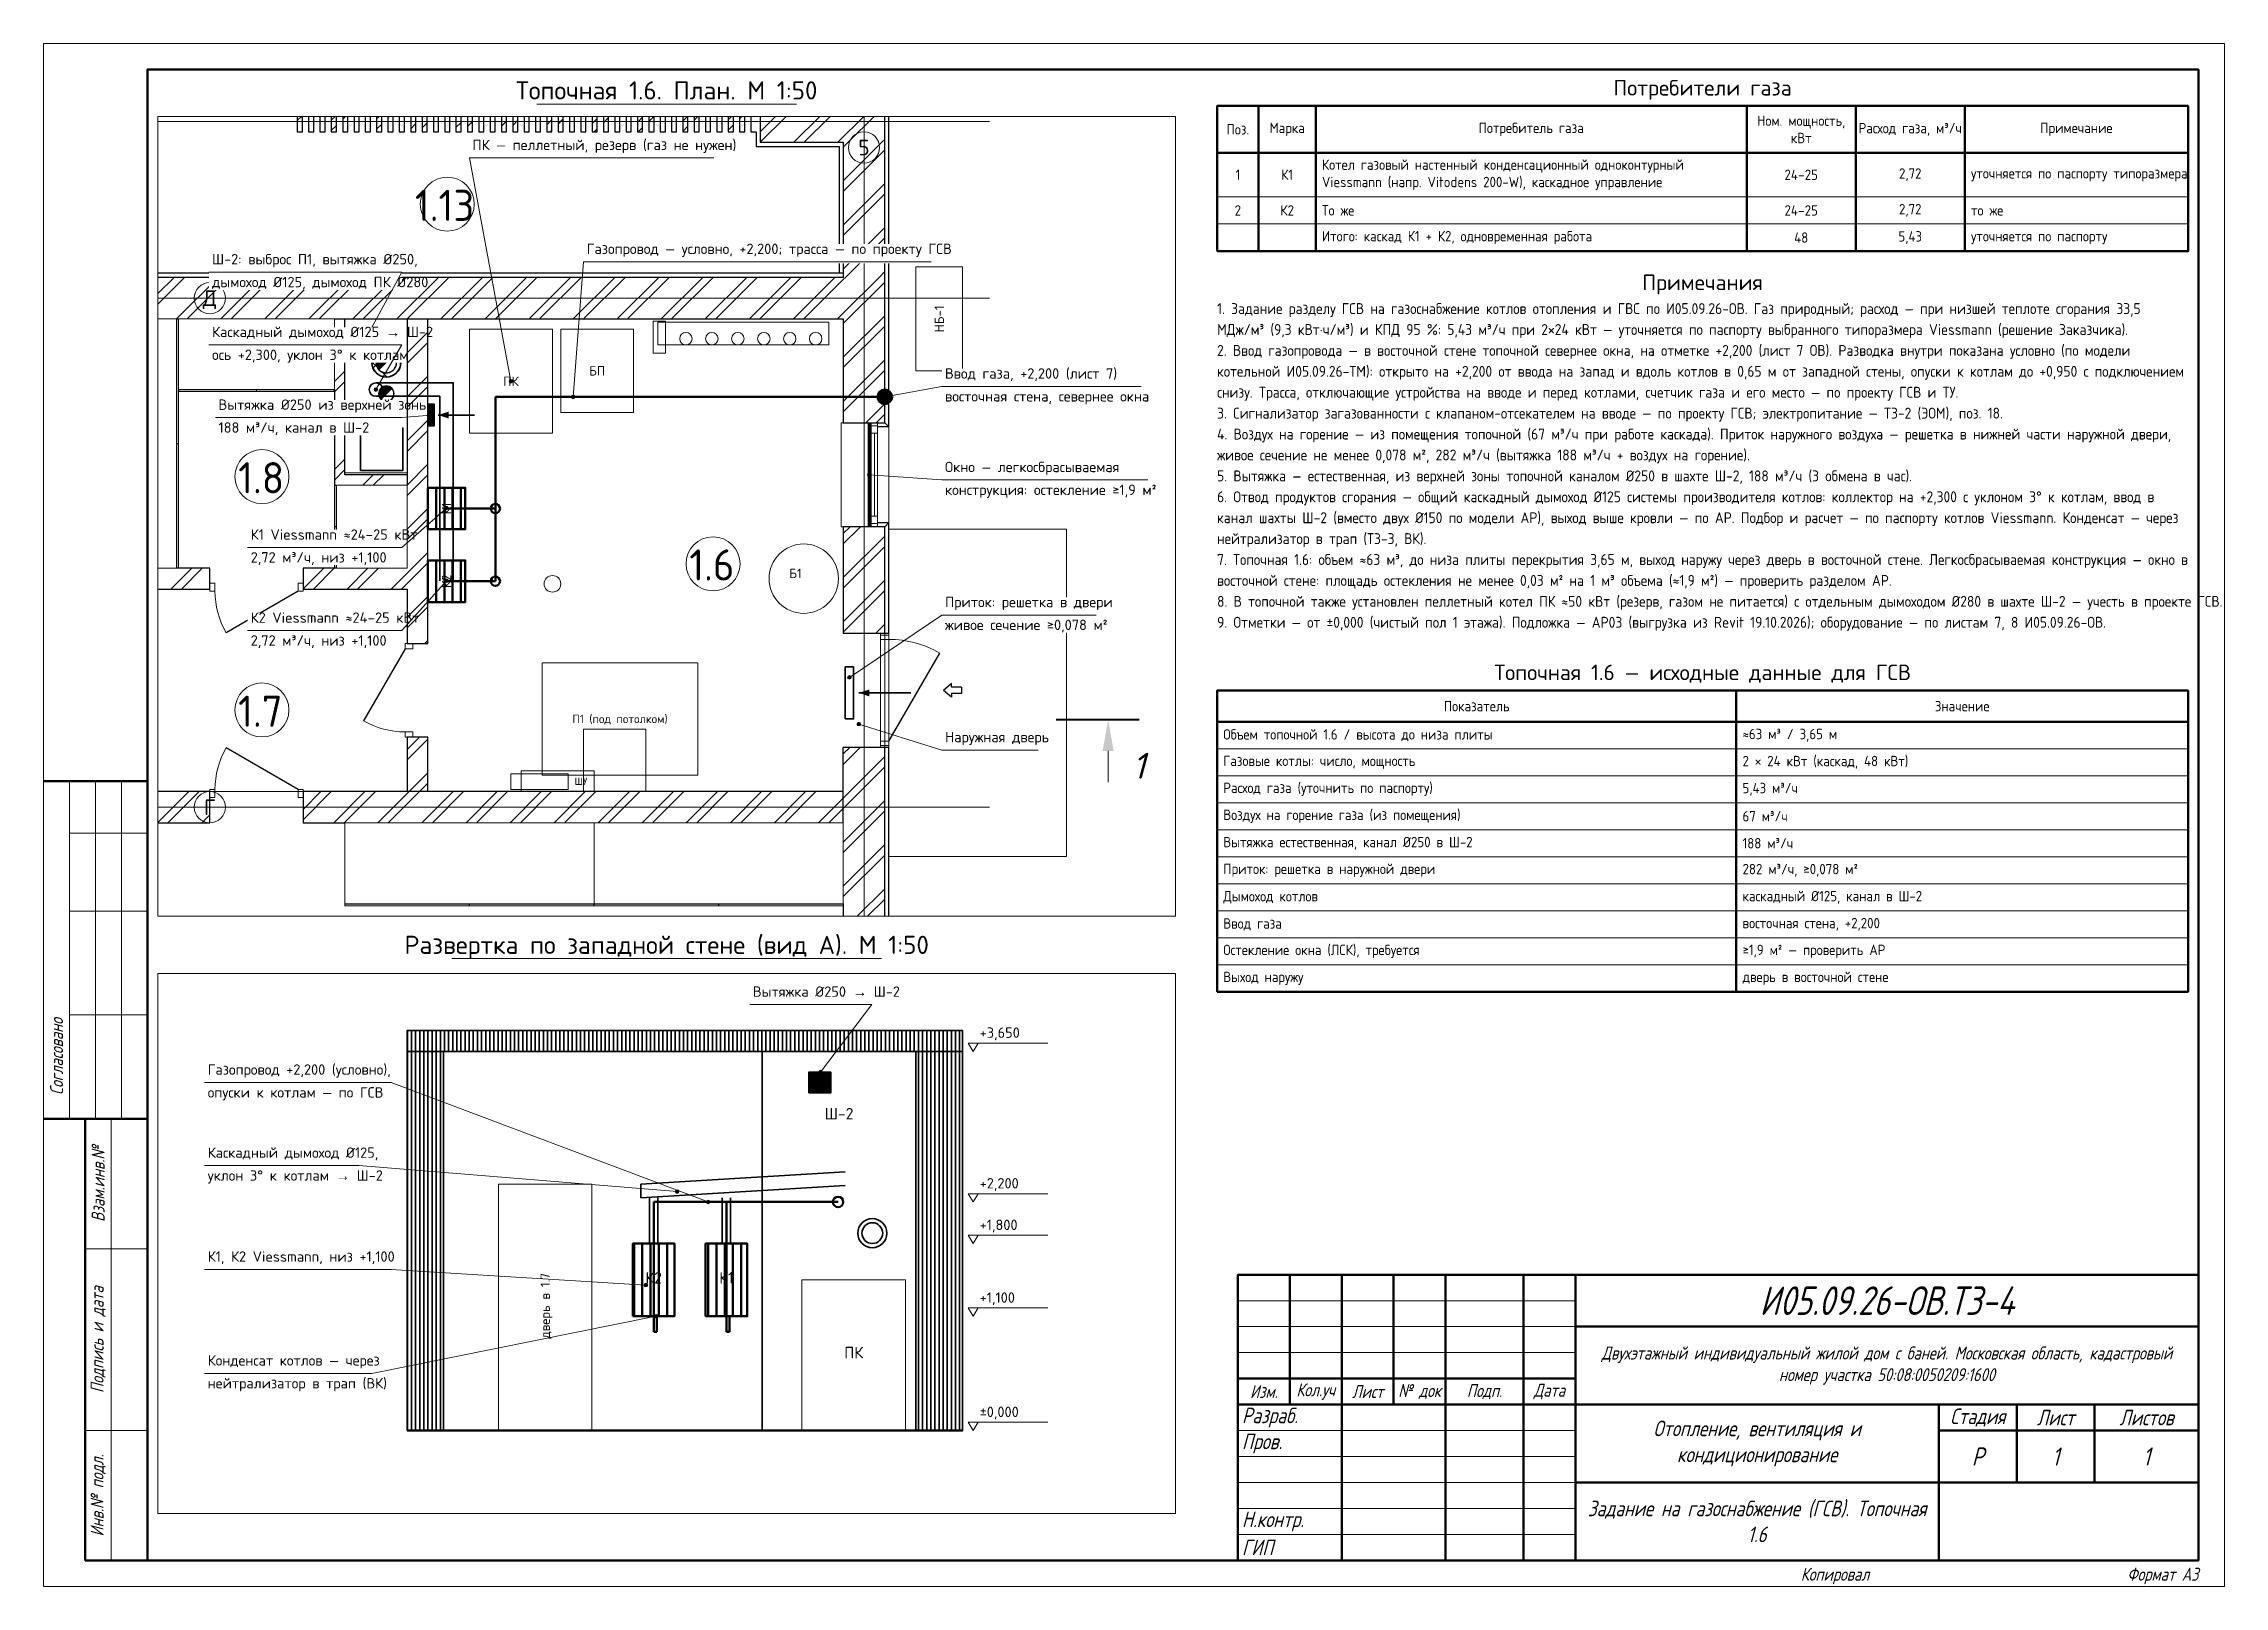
# Paper-space layout 'Лист 1' of a CAD drawing. Header units: millimetres. Extents: x 0 to 420, y 0 to 297.
# The model-space entities are those that its viewports show. They can reach past a viewport. Long polylines and large blocks are cut down to what shows.
import ezdxf
from ezdxf.enums import TextEntityAlignment as Align

# ---------------------------------------------------------------- set-up
doc = ezdxf.new("R2010")
doc.units = ezdxf.units.MM
for name, pattern in [('ОВ_ШП', [460, 300, -80, 0, -80]), ('ОВ_ШТРИХ', [330, 240, -90]), ('Осевая 12-2-2', [16, 12, -2, 0, -2]), ('Пунктир 2-1_5', [3.5, 2, -1.5])]:
    doc.linetypes.add(name, pattern=pattern)
for name, color, linetype, lineweight in [('A-AREA-IDEN', 8, 'Continuous', 13), ('A-COLS', 8, 'Continuous', 13), ('A-DETL-GENF', 9, 'Continuous', 13), ('A-DOOR', 8, 'Continuous', 13), ('A-FLOR', 9, 'Continuous', 13), ('A-GLAZ', 8, 'Continuous', 13), ('A-WALL', 8, 'Continuous', 13), ('A-WALL-PATT', 8, 'Continuous', 13), ('G-ANNO-SYMB', 8, 'Continuous', 13), ('I-FURN', 9, 'Continuous', 13), ('S-GRID', 8, 'Continuous', 13), ('АР_подложка', 8, 'Continuous', 13), ('ОВ_В', 32, 'Continuous', 35), ('ОВ_выноски', 7, 'Continuous', 18), ('ОВ_Г', 40, 'Continuous', 50), ('ОВ_дымоход', 8, 'Continuous', 35), ('ОВ_марки', 7, 'Continuous', 18), ('ОВ_Н', 3, 'Continuous', 35), ('ОВ_оборуд', 7, 'Continuous', 35), ('ОВ_размеры', 7, 'Continuous', 13), ('ОВ_шахты', 7, 'Continuous', 35), ('Рамка', 7, 'Continuous', 50), ('Таблицы', 7, 'Continuous', 18), ('Текст', 7, 'Continuous', 18), ('ТЗ_ГСВ', 40, 'Continuous', 50), ('ТЗ_контекст', 8, 'Continuous', 18), ('Тонкие', 8, 'Continuous', 13)]:
    doc.layers.add(name, color=color, linetype=linetype, lineweight=lineweight)
doc.layers.add('ОВ_видовые', color=8, linetype='Continuous', lineweight=13, plot=False)
doc.styles.add('GOST', font='isocpeur.ttf', dxfattribs={"width": 0.9})
doc.styles.add('GOST Common', font='GOST_Common.ttf', dxfattribs={"height": 300})
doc.styles.add('GOST_I', font='isocpeur.ttf', dxfattribs={"width": 0.8})
doc.styles.add('ISOCPEUR_I', font='isocpeui.ttf', dxfattribs={"height": 250})
pattern_1 = [(45, (0, 0), (-212.132, 212.132), []), (45, (0, 100), (-212.132, 212.132), [])]

psp = doc.layouts.new('Лист 1')

# ---------------------------------------------------------------- texts
at = {"layer": 'Текст', "style": 'GOST'}
for s, height, p in [('Потребители газа', 3, (319.5, 288.5)), ('Топочная 1.6. План. М 1:50', 3.5, (120, 288)), ('Примечания', 3, (319.5, 251.04)), ('Топочная 1.6 — исходные данные для ГСВ', 3, (319.5, 175.9575)), ('Развертка по западной стене (вид А). М 1:50', 3.5, (120, 123.5))]:
    psp.add_text(s, height=height, dxfattribs=at).set_placement(p, align=Align.MIDDLE_CENTER)
at = {"layer": 'Текст'}
for s, insert, char_height, width, attachment_point, style in [('Поз.', (230, 280.5), 2, 6, 5, 'GOST'), ('Марка', (239.5, 280.5), 2, 9, 5, 'GOST'), ('Потребитель газа', (286.5, 280.5), 2, 81, 5, 'GOST'), ('Ном. мощность, кВт', (338.5, 280.5), 2, 19, 5, 'GOST'), ('Расход газа, м³/ч', (359.5, 280.5), 2, 19, 5, 'GOST'), ('Примечание', (391.5, 280.5), 2, 41, 5, 'GOST'), ('Котел газовый настенный конденсационный одноконтурный Viessmann (напр. Vitodens 200-W), каскадное управление', (246.2, 271.76), 2, 80.6, 4, 'GOST'), ('1', (230, 271.76), 2, 6, 5, 'GOST'), ('К1', (239.5, 271.76), 2, 9, 5, 'GOST'), ('24–25', (338.5, 271.76), 2, 19, 5, 'GOST'), ('2,72', (359.5, 271.76), 2, 19, 5, 'GOST'), ('уточняется по паспорту типоразмера', (371.2, 271.76), 2, 40.6, 4, 'GOST'), ('2', (230, 264.9), 2, 6, 5, 'GOST'), ('К2', (239.5, 264.9), 2, 9, 5, 'GOST'), ('То же', (246.2, 264.9), 2, 80.6, 4, 'GOST'), ('24–25', (338.5, 264.9), 2, 19, 5, 'GOST'), ('2,72', (359.5, 264.9), 2, 19, 5, 'GOST'), ('то же', (371.2, 264.9), 2, 40.6, 4, 'GOST'), ('Итого: каскад К1 + К2, одновременная работа', (246.2, 259.66), 2, 80.6, 4, 'GOST'), ('48', (338.5, 259.66), 2, 19, 5, 'GOST'), ('5,43', (359.5, 259.66), 2, 19, 5, 'GOST'), ('уточняется по паспорту', (371.2, 259.66), 2, 40.6, 4, 'GOST'), ('Показатель', (276, 169.4575), 2, 98, 5, 'GOST'), ('Значение', (369.5, 169.4575), 2, 85, 5, 'GOST'), ('Объем топочной 1.6 / высота до низа плиты', (227.2, 163.8575), 2, 97.6, 4, 'GOST'), ('≈63 м³ / 3,65 м', (327.2, 163.8575), 2, 84.6, 4, 'GOST'), ('Газовые котлы: число, мощность', (227.2, 158.6575), 2, 97.6, 4, 'GOST'), ('2 × 24 кВт (каскад, 48 кВт)', (327.2, 158.6575), 2, 84.6, 4, 'GOST'), ('Расход газа (уточнить по паспорту)', (227.2, 153.4575), 2, 97.6, 4, 'GOST'), ('5,43 м³/ч', (327.2, 153.4575), 2, 84.6, 4, 'GOST'), ('Воздух на горение газа (из помещения)', (227.2, 148.2575), 2, 97.6, 4, 'GOST'), ('67 м³/ч', (327.2, 148.2575), 2, 84.6, 4, 'GOST'), ('Вытяжка естественная, канал Ø250 в Ш-2', (227.2, 143.0575), 2, 97.6, 4, 'GOST'), ('188 м³/ч', (327.2, 143.0575), 2, 84.6, 4, 'GOST'), ('Приток: решетка в наружной двери', (227.2, 137.8575), 2, 97.6, 4, 'GOST'), ('282 м³/ч, ≥0,078 м²', (327.2, 137.8575), 2, 84.6, 4, 'GOST'), ('Дымоход котлов', (227.2, 132.6575), 2, 97.6, 4, 'GOST'), ('каскадный Ø125, канал в Ш-2', (327.2, 132.6575), 2, 84.6, 4, 'GOST'), ('Ввод газа', (227.2, 127.4575), 2, 97.6, 4, 'GOST'), ('восточная стена, +2,200', (327.2, 127.4575), 2, 84.6, 4, 'GOST'), ('Остекление окна (ЛСК), требуется', (227.2, 122.2575), 2, 97.6, 4, 'GOST'), ('≥1,9 м² — проверить АР', (327.2, 122.2575), 2, 84.6, 4, 'GOST'), ('Выход наружу', (227.2, 117.0575), 2, 97.6, 4, 'GOST'), ('дверь в восточной стене', (327.2, 117.0575), 2, 84.6, 4, 'GOST'), ('{\\W0.8;\\Q15;Двухэтажный индивидуальный жилой дом с баней. Московская область, кадастровый номер участка 50:08:0050209:1600}', (355, 42.5), 2.5, 116, 5, 'GOST_I'), ('{\\W0.8;\\Q15;Отопление, вентиляция и кондиционирование}', (330, 27.5), 3, 66, 5, 'GOST_I'), ('{\\W0.8;\\Q15;Задание на газоснабжение (ГСВ). Топочная 1.6}', (330, 12.5), 3, 66, 5, 'GOST_I')]:
    psp.add_mtext(s, dxfattribs=dict(at, insert=insert, char_height=char_height, width=width, attachment_point=attachment_point, style=style))
at = {"layer": 'Текст', "insert": (226, 247.04), "char_height": 2.1, "width": 187, "attachment_point": 1, "line_spacing_factor": 1.15, "style": 'GOST'}
psp.add_mtext('1. Задание разделу ГСВ на газоснабжение котлов отопления и ГВС по И05.09.26-ОВ. Газ природный; расход — при низшей теплоте сгорания 33,5 МДж/м³ (9,3 кВт·ч/м³) и КПД 95 %: 5,43 м³/ч при 2×24 кВт — уточняется по паспорту выбранного типоразмера Viessmann (решение Заказчика).\\P2. Ввод газопровода — в восточной стене топочной севернее окна, на отметке +2,200 (лист 7 ОВ). Разводка внутри показана условно (по модели котельной И05.09.26-ТМ): открыто на +2,200 от ввода на запад и вдоль котлов в 0,65 м от западной стены, опуски к котлам до +0,950 с подключением снизу. Трасса, отключающие устройства на вводе и перед котлами, счетчик газа и его место — по проекту ГСВ и ТУ.\\P3. Сигнализатор загазованности с клапаном-отсекателем на вводе — по проекту ГСВ; электропитание — ТЗ-2 (ЭОМ), поз. 18.\\P4. Воздух на горение — из помещения топочной (67 м³/ч при работе каскада). Приток наружного воздуха — решетка в нижней части наружной двери, живое сечение не менее 0,078 м², 282 м³/ч (вытяжка 188 м³/ч + воздух на горение).\\P5. Вытяжка — естественная, из верхней зоны топочной каналом Ø250 в шахте Ш-2, 188 м³/ч (3 обмена в час).\\P6. Отвод продуктов сгорания — общий каскадный дымоход Ø125 системы производителя котлов: коллектор на +2,300 с уклоном 3° к котлам, ввод в канал шахты Ш-2 (вместо двух Ø150 по модели АР), выход выше кровли — по АР. Подбор и расчет — по паспорту котлов Viessmann. Конденсат — через нейтрализатор в трап (ТЗ-3, ВК).\\P7. Топочная 1.6: объем ≈63 м³, до низа плиты перекрытия 3,65 м, выход наружу через дверь в восточной стене. Легкосбрасываемая конструкция — окно в восточной стене: площадь остекления не менее 0,03 м² на 1 м³ объема (≈1,9 м²) — проверить разделом АР.\\P8. В топочной также установлен пеллетный котел ПК ≈50 кВт (резерв, газом не питается) с отдельным дымоходом Ø280 в шахте Ш-2 — учесть в проекте ГСВ.\\P9. Отметки — от ±0,000 (чистый пол 1 этажа). Подложка — АР03 (выгрузка из Revit 19.10.2026); оборудование — по листам 7, 8 И05.09.26-ОВ.', dxfattribs=at)
at = {"layer": 'Текст', "char_height": 2.5, "attachment_point": 5, "rotation": 90, "style": 'GOST_I'}
for s, insert in [('{\\W0.8;\\Q15;Согласовано}', (2.5, 102)), ('{\\W0.8;\\Q15;Взам.инв.№}', (10.5, 77.5)), ('{\\W0.8;\\Q15;Подпись и дата}', (10.5, 47.5)), ('{\\W0.8;\\Q15;Инв.№ подл.}', (10.5, 17.5))]:
    psp.add_mtext(s, dxfattribs=dict(at, insert=insert))
at = {"layer": 'Текст', "style": 'GOST_I'}
for s, insert, char_height, attachment_point in [('{\\W0.8;\\Q15;И05.09.26-ОВ.ТЗ-4}', (355, 55), 5.5, 5), ('{\\W0.8;\\Q15;Изм.}', (235, 37.5), 2.5, 5), ('{\\W0.8;\\Q15;Кол.уч}', (245, 37.5), 2.5, 5), ('{\\W0.8;\\Q15;Лист}', (255, 37.5), 2.5, 5), ('{\\W0.8;\\Q15;№ док}', (265, 37.5), 2.5, 5), ('{\\W0.8;\\Q15;Подп.}', (277.5, 37.5), 2.5, 5), ('{\\W0.8;\\Q15;Дата}', (290, 37.5), 2.5, 5), ('{\\W0.8;\\Q15;Разраб.}', (230.8, 32.5), 3, 4), ('{\\W0.8;\\Q15;Стадия}', (372.5, 32.5), 3, 5), ('{\\W0.8;\\Q15;Лист}', (387.5, 32.5), 3, 5), ('{\\W0.8;\\Q15;Листов}', (405, 32.5), 3, 5), ('{\\W0.8;\\Q15;Пров.}', (230.8, 27.5), 3, 4), ('{\\W0.8;\\Q15;}', (250.8, 32.5), 3, 4), ('{\\W0.8;\\Q15;}', (285.6, 32.5), 3, 4), ('{\\W0.8;\\Q15;}', (250.8, 27.5), 3, 4), ('{\\W0.8;\\Q15;}', (285.6, 27.5), 3, 4), ('{\\W0.8;\\Q15;Р}', (372.5, 25), 3.5, 5), ('{\\W0.8;\\Q15;1}', (387.5, 25), 3.5, 5), ('{\\W0.8;\\Q15;1}', (405, 25), 3.5, 5), ('{\\W0.8;\\Q15;Н.контр.}', (230.8, 12.5), 3, 4), ('{\\W0.8;\\Q15;ГИП}', (230.8, 7.5), 3, 4), ('{\\W0.8;\\Q15;}', (250.8, 12.5), 3, 4), ('{\\W0.8;\\Q15;}', (285.6, 12.5), 3, 4), ('{\\W0.8;\\Q15;}', (250.8, 7.5), 3, 4), ('{\\W0.8;\\Q15;}', (285.6, 7.5), 3, 4), ('{\\W0.8;\\Q15;Копировал}', (345, 2), 2.5, 5), ('{\\W0.8;\\Q15;Формат А3}', (415, 2), 2.5, 6)]:
    psp.add_mtext(s, dxfattribs=dict(at, insert=insert, char_height=char_height, attachment_point=attachment_point))

msp = doc.modelspace()

# ---------------------------------------------------------------- texts
at = {"layer": 'ОВ_марки', "style": 'GOST'}
for s, p in [('К2', (82025, 1470)), ('К1', (82725, 1470))]:
    msp.add_text(s, height=110, dxfattribs=at).set_placement(p, align=Align.MIDDLE_CENTER)
at = {"layer": 'ОВ_размеры', "style": 'GOST'}
for s, p in [('+3,650', (85164, 3750)), ('+2,200', (85164, 2300)), ('+1,800', (85164, 1900)), ('+1,100', (85164, 1200)), ('±0,000', (85164, 100))]:
    msp.add_text(s, height=100, dxfattribs=at).set_placement(p, align=Align.BOTTOM_LEFT)
at = {"layer": 'ОВ_шахты', "style": 'GOST'}
msp.add_text('Ш-2', height=110, dxfattribs=at).set_placement((83810, 3050), align=Align.MIDDLE_CENTER)
at = {"layer": 'ТЗ_контекст', "style": 'GOST'}
msp.add_text('дверь в 1.7', height=90, rotation=90, dxfattribs=at).set_placement((80980, 1200), align=Align.MIDDLE_CENTER)
msp.add_text('ПК', height=110, dxfattribs=at).set_placement((83950, 750), align=Align.MIDDLE_CENTER)

# ---------------------------------------------------------------- blocks, each defined once
blk = doc.blocks.new('INT 19 Дверь межкомнатная одностворчатая - 900 х 2370 _800_ Глухое Л-НАР-1569038-Этаж 1 - Планировка')
at = {"layer": 'A-DOOR', "lineweight": 25}
blk.add_line((400, 170), (-293, 570), dxfattribs=at)
at = {"layer": 'A-DOOR'}
for p, q in [((-400, 170), (-450, 170)), ((-450, 170), (-450, 95)), ((-450, 95), (-400, 95)), ((-400, 95), (-400, 170)), ((400, 95), (400, 170)), ((400, 170), (450, 170)), ((450, 95), (400, 95)), ((450, 170), (450, 95))]:
    blk.add_line(p, q, dxfattribs=at)
blk.add_arc((400, 170), 800, 150, 180, dxfattribs=at)
blk = doc.blocks.new('INT 19 Дверь межкомнатная одностворчатая - 900 х 2370 _800_ Глухое Л-НАР-1569067-Этаж 1 - Планировка')
at = {"layer": 'A-DOOR', "lineweight": 25}
blk.add_line((400, 120), (-293, 520), dxfattribs=at)
at = {"layer": 'A-DOOR'}
for p, q in [((-400, 120), (-450, 120)), ((-450, 120), (-450, 45)), ((-450, 45), (-400, 45)), ((-400, 45), (-400, 120)), ((400, 45), (400, 120)), ((400, 120), (450, 120)), ((450, 45), (400, 45)), ((450, 120), (450, 45))]:
    blk.add_line(p, q, dxfattribs=at)
blk.add_arc((400, 120), 800, 150, 180, dxfattribs=at)
blk = doc.blocks.new('INT 18 Шкаф - INT 18 Шкаф-1611660-Этаж 1 - Планировка')
at = {"layer": 'I-FURN'}
for p, q in [((-400, 350), (400, 350)), ((-400, 350), (-400, -330)), ((400, -330), (400, 350)), ((400, -330), (-400, -330)), ((-398.5, -332), (-0.8, -332)), ((-398.5, -332), (-398.5, -350)), ((-0.8, -350), (-398.5, -350)), ((-0.8, -350), (-0.8, -332)), ((0.8, -332), (398.5, -332)), ((0.8, -332), (0.8, -350)), ((398.5, -350), (0.8, -350)), ((398.5, -350), (398.5, -332))]:
    blk.add_line(p, q, dxfattribs=at)
blk = doc.blocks.new('INT 18 Шкаф - INT 18 Шкаф-1564175-Этаж 1 - Планировка')
at = {"layer": 'I-FURN'}
for p, q in [((-1200, 350), (1200, 350)), ((-1200, 350), (-1200, -430)), ((1200, -430), (1200, 350)), ((1200, -430), (-1200, -430)), ((-1198.5, -432), (-0.8, -432)), ((-1198.5, -432), (-1198.5, -450)), ((-0.8, -450), (-1198.5, -450)), ((-0.8, -450), (-0.8, -432)), ((0.8, -432), (1198.5, -432)), ((0.8, -432), (0.8, -450)), ((1198.5, -450), (0.8, -450)), ((1198.5, -450), (1198.5, -432))]:
    blk.add_line(p, q, dxfattribs=at)
blk = doc.blocks.new('INT 19 Дверь входная одностворчатая с остеклением - 1100 х 2480 ОС-Сверху 2-1581826-Этаж 1 - Планировка')
at = {"layer": 'A-DOOR', "lineweight": 25}
for p, q in [((-65, 842), (0, 764)), ((-30, 842), (-65, 842)), ((-30, 940), (-30, 842)), ((-30, 940), (0, 940)), ((0, 940), (30, 940)), ((65, 842), (0, 764)), ((30, 940), (30, 842)), ((30, 842), (65, 842)), ((490, 240), (-359, 730))]:
    blk.add_line(p, q, dxfattribs=at)
at = {"layer": 'A-DOOR'}
for p, q in [((-550, 240), (-530, 240)), ((-550, 240), (-550, 160)), ((-530, 160), (-530, 240)), ((-530, 240), (-490, 240)), ((-530, 160), (-530, 240)), ((-490, 240), (490, 240)), ((-490, 240), (-490, 160)), ((530, 240), (490, 240)), ((490, 240), (490, 160)), ((530, 240), (550, 240)), ((530, 160), (530, 240)), ((530, 160), (530, 240)), ((550, 240), (550, 160)), ((-550, 160), (-530, 160)), ((-490, 160), (-530, 160)), ((-490, 160), (490, 160)), ((490, 160), (530, 160)), ((530, 160), (550, 160))]:
    blk.add_line(p, q, dxfattribs=at)
blk.add_arc((490, 240), 980, 150, 180, dxfattribs=at)
blk = doc.blocks.new('INT 20 Окно Прямоугольник 1ст - INT 20 Окно Прямоугольник 1ст 1000-3000h-1568821-Этаж 1 - Планировка')
at = {"layer": 'A-GLAZ'}
for p, q in [((460, 240), (-460, 240)), ((-500, 130), (-400, 130)), ((-470, 130), (-500, 130)), ((-500, 70), (-470, 70)), ((-400, 70), (-500, 70)), ((-470, 70), (-470, 130)), ((-400, 130), (-470, 130)), ((-470, 130), (-470, 70)), ((-470, 70), (-400, 70)), ((400, 130), (500, 130)), ((470, 130), (400, 130)), ((500, 70), (400, 70)), ((400, 70), (470, 70)), ((500, 130), (470, 130)), ((470, 130), (470, 70)), ((470, 70), (470, 130)), ((470, 70), (500, 70)), ((-500, -200), (-500, -220)), ((500, -220), (500, -200)), ((-500, -220), (500, -220))]:
    blk.add_line(p, q, dxfattribs=at)
blk = doc.blocks.new('INT 20 Откосы окон снаружи Прямоугольник - INT 20 Откосы окон снаружи Прямоугольник-1566574-Этаж 1 - Планировка')
at = {"layer": 'A-WALL', "lineweight": 25}
for p, q in [((-477, 30), (-477, -80)), ((443, -80), (443, 30))]:
    blk.add_line(p, q, dxfattribs=at)
blk = doc.blocks.new('INT 20 Створка - 05_ Правое поворотно-откидное-1566575-Этаж 1 - Планировка')
at = {"layer": 'A-GLAZ'}
for p, q in [((400, 30), (-400, 30)), ((-400, 30), (-400, -30)), ((400, 30), (-400, 30)), ((-400, 30), (-400, -30)), ((400, -30), (400, 30)), ((400, -30), (400, 30)), ((-400, 0), (400, 0)), ((-400, -30), (400, -30)), ((-400, -30), (400, -30))]:
    blk.add_line(p, q, dxfattribs=at)
blk = doc.blocks.new('INT 18 Шкаф - INT 18 Шкаф-1565127-Этаж 1 - Планировка')
at = {"layer": 'I-FURN'}
for p, q in [((-750, 350), (750, 350)), ((-750, 350), (-750, -330)), ((750, -330), (750, 350)), ((750, -330), (-750, -330)), ((-748.5, -332), (-0.8, -332)), ((-748.5, -332), (-748.5, -350)), ((-0.8, -350), (-748.5, -350)), ((-0.8, -350), (-0.8, -332)), ((0.8, -332), (748.5, -332)), ((0.8, -332), (0.8, -350)), ((748.5, -350), (0.8, -350)), ((748.5, -350), (748.5, -332))]:
    blk.add_line(p, q, dxfattribs=at)
blk = doc.blocks.new('INT 19 Дверь межкомнатная одностворчатая - 900 х 2370 _800_ Глухое П-НАР-1569071-Этаж 1 - Планировка')
at = {"layer": 'A-DOOR', "lineweight": 25}
blk.add_line((-400, 120), (293, 520), dxfattribs=at)
at = {"layer": 'A-DOOR'}
for p, q in [((-400, 120), (-450, 120)), ((-450, 120), (-450, 45)), ((-450, 45), (-400, 45)), ((-400, 45), (-400, 120)), ((400, 45), (400, 120)), ((400, 120), (450, 120)), ((450, 45), (400, 45)), ((450, 120), (450, 45))]:
    blk.add_line(p, q, dxfattribs=at)
blk.add_arc((-400, 120), 800, 360, 30, dxfattribs=at)
blk = doc.blocks.new('INT 18 Шкаф - INT 18 Шкаф-1565469-Этаж 1 - Планировка')
at = {"layer": 'I-FURN'}
for p, q in [((-1200, 330), (-1200, -350)), ((-1200, 330), (1200, 330)), ((-1198.5, 350), (-1198.5, 332)), ((-0.8, 332), (-1198.5, 332)), ((-520, 350), (-0.8, 350)), ((-0.8, 332), (-0.8, 350)), ((0.8, 350), (1198.5, 350)), ((0.8, 350), (0.8, 332)), ((1198.5, 332), (0.8, 332)), ((1198.5, 332), (1198.5, 350)), ((1200, -350), (1200, 330)), ((1200, -350), (-1200, -350))]:
    blk.add_line(p, q, dxfattribs=at)
blk = doc.blocks.new('Разрез - Номер сзади-3578-Этаж 1 - Планировка')
at = {"layer": 'G-ANNO-SYMB'}
blk.add_hatch(color=256, dxfattribs=at).paths.add_polyline_path([(2.47, -3), (3, 0), (3.53, -3)])
at = {"layer": 'G-ANNO-SYMB', "lineweight": 40}
blk.add_line((0, 0), (8, 0), dxfattribs=at)
at = {"layer": 'G-ANNO-SYMB'}
blk.add_line((3, -3), (3, -6), dxfattribs=at)
blk = doc.blocks.new('INT Марка помещения - Номер помещения _ Площадь _ Имя-1615504-Этаж 1 - Планировка')
at = {"layer": 'A-AREA-IDEN'}
for start, end in [(360, 180), (180, 360)]:
    blk.add_arc((0, 0), 2.6, start, end, dxfattribs=at)
blk = doc.blocks.new('АР_plan1')
at = {"layer": 'A-COLS'}
h = blk.add_hatch(dxfattribs=at)
h.set_pattern_fill('FP_3', color=256, style=0, pattern_type=2)
h.set_pattern_definition([(45, (0, 0), (-141.4214, 141.4214), []), (135, (0, 0), (-141.4214, -141.4214), [])])
h.paths.add_polyline_path([(17568, 17715), (17607, 17720), (17643, 17737), (17672, 17762), (17694, 17795), (17705, 17833), (17705, 17872), (17693, 17911), (17672, 17943), (17643, 17969), (17607, 17985), (17568, 17991), (17529, 17985), (17494, 17969), (17464, 17943), (17443, 17910), (17432, 17872), (17432, 17833), (17443, 17795), (17464, 17762), (17494, 17737), (17529, 17720)])
h.paths.add_polyline_path([(17568, 17753), (17534, 17759), (17504, 17776), (17482, 17803), (17472, 17827), (17468, 17853), (17472, 17879), (17482, 17903), (17497, 17923), (17518, 17939), (17542, 17949), (17568, 17953), (17594, 17949), (17618, 17939), (17638, 17923), (17655, 17903), (17667, 17870), (17667, 17835), (17655, 17803), (17632, 17776), (17602, 17759)])
at = {"layer": 'A-DETL-GENF'}
for points in [[(17497, 17782), (17639, 17923), (17618, 17939), (17594, 17949), (17568, 17953), (17542, 17949), (17518, 17939), (17497, 17923), (17482, 17903), (17472, 17879), (17468, 17853), (17472, 17827), (17482, 17803)], [(17517, 17501), (17620, 17604), (17605, 17616), (17587, 17623), (17568, 17626), (17549, 17623), (17532, 17616), (17517, 17604), (17505, 17589), (17498, 17572), (17495, 17553), (17498, 17534), (17505, 17516)], [(17517, 17301), (17620, 17404), (17605, 17416), (17587, 17423), (17568, 17426), (17549, 17423), (17532, 17416), (17517, 17404), (17504, 17386), (17498, 17372), (17495, 17353), (17498, 17334), (17505, 17316)]]:
    blk.add_hatch(color=256, dxfattribs=at).paths.add_polyline_path(points)
at = {"layer": 'A-WALL-PATT', "lineweight": 9}
h = blk.add_hatch(dxfattribs=at)
h.set_pattern_fill('FP_1', color=256, style=0, pattern_type=2)
h.set_pattern_definition(pattern_1)
h.paths.add_polyline_path([(21968, 19973), (22368, 19973), (22368, 20373), (21168, 20373), (21168, 19973)])
h = blk.add_hatch(dxfattribs=at)
h.set_pattern_fill('FP_1', color=256, style=0, pattern_type=2)
h.set_pattern_definition(pattern_1)
h.paths.add_polyline_path([(16711, 20073), (16761, 20073), (16761, 20273), (16711, 20273)])
h = blk.add_hatch(dxfattribs=at)
h.set_pattern_fill('FP_1', color=256, style=0, pattern_type=2)
h.set_pattern_definition(pattern_1)
h.paths.add_polyline_path([(16820, 20073), (16870, 20073), (16870, 20273), (16820, 20273)])
h = blk.add_hatch(dxfattribs=at)
h.set_pattern_fill('FP_1', color=256, style=0, pattern_type=2)
h.set_pattern_definition(pattern_1)
h.paths.add_polyline_path([(17038, 20073), (17088, 20073), (17088, 20273), (17038, 20273)])
h = blk.add_hatch(dxfattribs=at)
h.set_pattern_fill('FP_1', color=256, style=0, pattern_type=2)
h.set_pattern_definition(pattern_1)
h.paths.add_polyline_path([(17148, 20073), (17198, 20073), (17198, 20273), (17148, 20273)])
h = blk.add_hatch(dxfattribs=at)
h.set_pattern_fill('FP_1', color=256, style=0, pattern_type=2)
h.set_pattern_definition(pattern_1)
h.paths.add_polyline_path([(17257, 20073), (17307, 20073), (17307, 20273), (17257, 20273)])
h = blk.add_hatch(dxfattribs=at)
h.set_pattern_fill('FP_1', color=256, style=0, pattern_type=2)
h.set_pattern_definition(pattern_1)
h.paths.add_polyline_path([(17475, 20073), (17525, 20073), (17525, 20273), (17475, 20273)])
h = blk.add_hatch(dxfattribs=at)
h.set_pattern_fill('FP_1', color=256, style=0, pattern_type=2)
h.set_pattern_definition(pattern_1)
h.paths.add_polyline_path([(17584, 20073), (17634, 20073), (17634, 20273), (17584, 20273)])
h = blk.add_hatch(dxfattribs=at)
h.set_pattern_fill('FP_1', color=256, style=0, pattern_type=2)
h.set_pattern_definition(pattern_1)
h.paths.add_polyline_path([(17693, 20073), (17743, 20073), (17743, 20273), (17693, 20273)])
h = blk.add_hatch(dxfattribs=at)
h.set_pattern_fill('FP_1', color=256, style=0, pattern_type=2)
h.set_pattern_definition(pattern_1)
h.paths.add_polyline_path([(17803, 20073), (17853, 20073), (17853, 20273), (17803, 20273)])
h = blk.add_hatch(dxfattribs=at)
h.set_pattern_fill('FP_1', color=256, style=0, pattern_type=2)
h.set_pattern_definition(pattern_1)
h.paths.add_polyline_path([(17912, 20073), (17962, 20073), (17962, 20273), (17912, 20273)])
h = blk.add_hatch(dxfattribs=at)
h.set_pattern_fill('FP_1', color=256, style=0, pattern_type=2)
h.set_pattern_definition(pattern_1)
h.paths.add_polyline_path([(18021, 20073), (18071, 20073), (18071, 20273), (18021, 20273)])
h = blk.add_hatch(dxfattribs=at)
h.set_pattern_fill('FP_1', color=256, style=0, pattern_type=2)
h.set_pattern_definition(pattern_1)
h.paths.add_polyline_path([(18130, 20073), (18180, 20073), (18180, 20273), (18130, 20273)])
h = blk.add_hatch(dxfattribs=at)
h.set_pattern_fill('FP_1', color=256, style=0, pattern_type=2)
h.set_pattern_definition(pattern_1)
h.paths.add_polyline_path([(18239, 20073), (18289, 20073), (18289, 20273), (18239, 20273)])
h = blk.add_hatch(dxfattribs=at)
h.set_pattern_fill('FP_1', color=256, style=0, pattern_type=2)
h.set_pattern_definition(pattern_1)
h.paths.add_polyline_path([(18349, 20073), (18399, 20073), (18399, 20273), (18349, 20273)])
h = blk.add_hatch(dxfattribs=at)
h.set_pattern_fill('FP_1', color=256, style=0, pattern_type=2)
h.set_pattern_definition(pattern_1)
h.paths.add_polyline_path([(18458, 20073), (18508, 20073), (18508, 20273), (18458, 20273)])
h = blk.add_hatch(dxfattribs=at)
h.set_pattern_fill('FP_1', color=256, style=0, pattern_type=2)
h.set_pattern_definition(pattern_1)
h.paths.add_polyline_path([(18567, 20073), (18617, 20073), (18617, 20273), (18567, 20273)])
h = blk.add_hatch(dxfattribs=at)
h.set_pattern_fill('FP_1', color=256, style=0, pattern_type=2)
h.set_pattern_definition(pattern_1)
h.paths.add_polyline_path([(18676, 20073), (18726, 20073), (18726, 20273), (18676, 20273)])
h = blk.add_hatch(dxfattribs=at)
h.set_pattern_fill('FP_1', color=256, style=0, pattern_type=2)
h.set_pattern_definition(pattern_1)
h.paths.add_polyline_path([(18785, 20073), (18835, 20073), (18835, 20273), (18785, 20273)])
h = blk.add_hatch(dxfattribs=at)
h.set_pattern_fill('FP_1', color=256, style=0, pattern_type=2)
h.set_pattern_definition(pattern_1)
h.paths.add_polyline_path([(18895, 20073), (18945, 20073), (18945, 20273), (18895, 20273)])
h = blk.add_hatch(dxfattribs=at)
h.set_pattern_fill('FP_1', color=256, style=0, pattern_type=2)
h.set_pattern_definition(pattern_1)
h.paths.add_polyline_path([(19113, 20073), (19163, 20073), (19163, 20273), (19113, 20273)])
h = blk.add_hatch(dxfattribs=at)
h.set_pattern_fill('FP_1', color=256, style=0, pattern_type=2)
h.set_pattern_definition(pattern_1)
h.paths.add_polyline_path([(19222, 20073), (19272, 20073), (19272, 20273), (19222, 20273)])
h = blk.add_hatch(dxfattribs=at)
h.set_pattern_fill('FP_1', color=256, style=0, pattern_type=2)
h.set_pattern_definition(pattern_1)
h.paths.add_polyline_path([(19331, 20073), (19381, 20073), (19381, 20273), (19331, 20273)])
h = blk.add_hatch(dxfattribs=at)
h.set_pattern_fill('FP_1', color=256, style=0, pattern_type=2)
h.set_pattern_definition(pattern_1)
h.paths.add_polyline_path([(19550, 20073), (19600, 20073), (19600, 20273), (19550, 20273)])
h = blk.add_hatch(dxfattribs=at)
h.set_pattern_fill('FP_1', color=256, style=0, pattern_type=2)
h.set_pattern_definition(pattern_1)
h.paths.add_polyline_path([(19659, 20073), (19709, 20073), (19709, 20273), (19659, 20273)])
h = blk.add_hatch(dxfattribs=at)
h.set_pattern_fill('FP_1', color=256, style=0, pattern_type=2)
h.set_pattern_definition(pattern_1)
h.paths.add_polyline_path([(19768, 20073), (19818, 20073), (19818, 20273), (19768, 20273)])
h = blk.add_hatch(dxfattribs=at)
h.set_pattern_fill('FP_1', color=256, style=0, pattern_type=2)
h.set_pattern_definition(pattern_1)
h.paths.add_polyline_path([(19986, 20073), (20036, 20073), (20036, 20273), (19986, 20273)])
h = blk.add_hatch(dxfattribs=at)
h.set_pattern_fill('FP_1', color=256, style=0, pattern_type=2)
h.set_pattern_definition(pattern_1)
h.paths.add_polyline_path([(20096, 20073), (20146, 20073), (20146, 20273), (20096, 20273)])
h = blk.add_hatch(dxfattribs=at)
h.set_pattern_fill('FP_1', color=256, style=0, pattern_type=2)
h.set_pattern_definition(pattern_1)
h.paths.add_polyline_path([(20205, 20073), (20255, 20073), (20255, 20273), (20205, 20273)])
h = blk.add_hatch(dxfattribs=at)
h.set_pattern_fill('FP_1', color=256, style=0, pattern_type=2)
h.set_pattern_definition(pattern_1)
h.paths.add_polyline_path([(20423, 20073), (20473, 20073), (20473, 20273), (20423, 20273)])
h = blk.add_hatch(dxfattribs=at)
h.set_pattern_fill('FP_1', color=256, style=0, pattern_type=2)
h.set_pattern_definition(pattern_1)
h.paths.add_polyline_path([(20532, 20073), (20582, 20073), (20582, 20273), (20532, 20273)])
h = blk.add_hatch(dxfattribs=at)
h.set_pattern_fill('FP_1', color=256, style=0, pattern_type=2)
h.set_pattern_definition(pattern_1)
h.paths.add_polyline_path([(20641, 20073), (20691, 20073), (20691, 20273), (20641, 20273)])
h = blk.add_hatch(dxfattribs=at)
h.set_pattern_fill('FP_1', color=256, style=0, pattern_type=2)
h.set_pattern_definition(pattern_1)
h.paths.add_polyline_path([(20860, 20073), (20910, 20073), (20910, 20273), (20860, 20273)])
h = blk.add_hatch(dxfattribs=at)
h.set_pattern_fill('FP_1', color=256, style=0, pattern_type=2)
h.set_pattern_definition(pattern_1)
h.paths.add_polyline_path([(20969, 20073), (21019, 20073), (21019, 20273), (20969, 20273)])
h = blk.add_hatch(dxfattribs=at)
h.set_pattern_fill('FP_1', color=256, style=0, pattern_type=2)
h.set_pattern_definition(pattern_1)
h.paths.add_polyline_path([(22368, 18673), (22368, 19973), (21968, 19973), (21968, 18673), (22150, 18673)])
h = blk.add_hatch(dxfattribs=at)
h.set_pattern_fill('FP_1', color=256, style=0, pattern_type=2)
h.set_pattern_definition(pattern_1)
h.paths.add_polyline_path([(21968, 18273), (21968, 18673), (14568, 18673), (14568, 18273), (20706, 18273)])
h = blk.add_hatch(dxfattribs=at)
h.set_pattern_fill('FP_1', color=256, style=0, pattern_type=2)
h.set_pattern_definition(pattern_1)
h.paths.add_polyline_path([(21968, 5973), (22368, 5973), (22368, 7013), (22298, 7013), (22298, 8733), (22368, 8733), (22368, 10663), (22298, 10663), (22298, 12383), (22368, 12383), (22368, 14148), (21968, 14148), (21968, 12423), (22238, 12423), (22238, 10623), (21968, 10623), (21968, 8773), (22238, 8773), (22238, 6973), (21968, 6973), (21968, 6100)])
h.paths.add_polyline_path([(22368, 15248), (22368, 16273), (21968, 16273), (21968, 15248)])
h.paths.add_polyline_path([(21968, 17273), (22368, 17273), (22368, 18673), (21968, 18673), (21968, 18173)])
h = blk.add_hatch(dxfattribs=at)
h.set_pattern_fill('FP_1', color=256, style=0, pattern_type=2)
h.set_pattern_definition(pattern_1)
h.paths.add_polyline_path([(17168, 16673), (17168, 18273), (17068, 18273), (17068, 16673), (17088, 16673)])
h = blk.add_hatch(dxfattribs=at)
h.set_pattern_fill('FP_1', color=256, style=0, pattern_type=2)
h.set_pattern_definition(pattern_1)
h.paths.add_polyline_path([(17968, 13723), (17968, 14248), (17768, 14248), (17768, 13723), (17818, 13723)])
h.paths.add_polyline_path([(17768, 15148), (17968, 15148), (17968, 18273), (17768, 18273), (17768, 15673)])
h = blk.add_hatch(dxfattribs=at)
h.set_pattern_fill('FP_1', color=256, style=0, pattern_type=2)
h.set_pattern_definition(pattern_1)
h.paths.add_polyline_path([(17168, 16773), (17168, 16673), (17768, 16673), (17768, 16773)])
h = blk.add_hatch(dxfattribs=at)
h.set_pattern_fill('FP_1', color=256, style=0, pattern_type=2)
h.set_pattern_definition(pattern_1)
h.paths.add_polyline_path([(17768, 15673), (17768, 15873), (16768, 15873), (16768, 15673), (17088, 15673)])
h.paths.add_polyline_path([(15868, 15673), (15868, 15873), (14868, 15873), (14868, 15673), (15548, 15673)])
h = blk.add_hatch(dxfattribs=at)
h.set_pattern_fill('FP_1', color=256, style=0, pattern_type=2)
h.set_pattern_definition(pattern_1)
h.paths.add_polyline_path([(21968, 13423), (21968, 13723), (16768, 13723), (16768, 13423), (20706, 13423)])
h.paths.add_polyline_path([(15868, 13423), (15868, 13723), (14868, 13723), (14868, 13423), (14930, 13423)])
at = {"layer": 'A-COLS', "lineweight": 25}
for centre, radius, start, end in [((17568, 17853), 140, 90, 270), ((17568, 17853), 138, 90, 270), ((17568, 17853), 138, 90, 270), ((17568, 17853), 100, 167.977, 173.3546), ((17568, 17853), 100, 167.977, 173.3546), ((17568, 17853), 100, 126.6454, 132.023), ((17568, 17853), 100, 126.6454, 132.023), ((17568, 17853), 100, 107.977, 113.3546), ((17568, 17853), 100, 107.977, 113.3546), ((17568, 17853), 140, 270, 90), ((17568, 17853), 138, 270, 90), ((17568, 17853), 138, 270, 90), ((17568, 17853), 100, 270, 44.9617), ((17568, 17853), 100, 270, 44.9617), ((17568, 17853), 98, 270, 44.232), ((17568, 17853), 100, 66.6454, 72.023), ((17568, 17853), 100, 66.6454, 72.023), ((17568, 17853), 100, 47.977, 53.3546), ((17568, 17853), 100, 47.977, 53.3546), ((17568, 17853), 100, 186.6454, 192.023), ((17568, 17853), 100, 186.6454, 192.023), ((17568, 17853), 100, 224.9617, 270), ((17568, 17853), 100, 224.9617, 270), ((17568, 17853), 98, 224.9617, 270), ((17568, 17553), 75, 90, 270), ((17568, 17553), 73, 154.9712, 160.0288), ((17568, 17553), 73, 199.9712, 205.0288), ((17568, 17553), 73, 225, 270), ((17568, 17553), 73, 109.9712, 115.0288), ((17568, 17553), 75, 270, 90), ((17568, 17553), 73, 270, 45), ((17568, 17553), 73, 64.9712, 70.0288), ((17568, 17353), 75, 90, 270), ((17568, 17353), 73, 154.9712, 160.0288), ((17568, 17353), 73, 199.9712, 205.0288), ((17568, 17353), 73, 225, 270), ((17568, 17353), 73, 109.9712, 115.0288), ((17568, 17353), 75, 270, 90), ((17568, 17353), 73, 270, 45), ((17568, 17353), 73, 64.9712, 70.0288)]:
    blk.add_arc(centre, radius, start, end, dxfattribs=at)
at = {"layer": 'A-DETL-GENF'}
for p, q in [((17497, 17782), (17639, 17923)), ((17517, 17501), (17620, 17604)), ((17517, 17301), (17620, 17404))]:
    blk.add_line(p, q, dxfattribs=at)
for centre, radius in [((17568, 17853), 100), ((17568, 17553), 73), ((17568, 17353), 73)]:
    blk.add_arc(centre, radius, 45, 225, dxfattribs=at)
at = {"layer": 'A-FLOR'}
for p, q in [((24118, 16248), (22408, 16248)), ((24118, 13098), (24118, 16248)), ((15868, 13723), (16768, 13723)), ((22408, 13098), (24118, 13098))]:
    blk.add_line(p, q, dxfattribs=at)
at = {"layer": 'A-WALL', "lineweight": 25}
for p, q in [((21168, 20373), (21168, 19973)), ((22368, 17273), (22368, 20373)), ((22408, 17233), (22408, 20413)), ((16711, 20273), (16711, 20073)), ((16761, 20073), (16761, 20273)), ((16820, 20273), (16820, 20073)), ((16870, 20073), (16870, 20273)), ((16929, 20273), (16929, 20073)), ((16979, 20073), (16979, 20273)), ((17038, 20273), (17038, 20073)), ((17088, 20073), (17088, 20273)), ((17148, 20273), (17148, 20073)), ((17198, 20073), (17198, 20273)), ((17257, 20273), (17257, 20073)), ((17307, 20073), (17307, 20273)), ((17366, 20273), (17366, 20073)), ((17416, 20073), (17416, 20273)), ((17475, 20273), (17475, 20073)), ((17525, 20073), (17525, 20273)), ((17584, 20273), (17584, 20073)), ((17634, 20073), (17634, 20273)), ((17693, 20273), (17693, 20073)), ((17743, 20073), (17743, 20273)), ((17803, 20273), (17803, 20073)), ((17853, 20073), (17853, 20273)), ((17912, 20273), (17912, 20073)), ((17962, 20073), (17962, 20273)), ((18021, 20273), (18021, 20073)), ((18071, 20073), (18071, 20273)), ((18130, 20273), (18130, 20073)), ((18180, 20073), (18180, 20273)), ((18239, 20273), (18239, 20073)), ((18289, 20073), (18289, 20273)), ((18349, 20273), (18349, 20073)), ((18399, 20073), (18399, 20273)), ((18458, 20273), (18458, 20073)), ((18508, 20073), (18508, 20273)), ((18567, 20273), (18567, 20073)), ((18617, 20073), (18617, 20273)), ((18676, 20273), (18676, 20073)), ((18726, 20073), (18726, 20273)), ((18785, 20273), (18785, 20073)), ((18835, 20073), (18835, 20273)), ((18895, 20273), (18895, 20073)), ((18945, 20073), (18945, 20273)), ((19004, 20273), (19004, 20073)), ((19054, 20073), (19054, 20273)), ((19113, 20273), (19113, 20073)), ((19163, 20073), (19163, 20273)), ((19222, 20273), (19222, 20073)), ((19272, 20073), (19272, 20273)), ((19331, 20273), (19331, 20073)), ((19381, 20073), (19381, 20273)), ((19440, 20273), (19440, 20073)), ((19490, 20073), (19490, 20273)), ((19550, 20273), (19550, 20073)), ((19600, 20073), (19600, 20273)), ((19659, 20273), (19659, 20073)), ((19709, 20073), (19709, 20273)), ((19768, 20273), (19768, 20073)), ((19818, 20073), (19818, 20273)), ((19877, 20273), (19877, 20073)), ((19927, 20073), (19927, 20273)), ((19986, 20273), (19986, 20073)), ((20036, 20073), (20036, 20273)), ((20096, 20273), (20096, 20073)), ((20146, 20073), (20146, 20273)), ((20205, 20273), (20205, 20073)), ((20255, 20073), (20255, 20273)), ((20314, 20273), (20314, 20073)), ((20364, 20073), (20364, 20273)), ((20423, 20273), (20423, 20073)), ((20473, 20073), (20473, 20273)), ((20532, 20273), (20532, 20073)), ((20582, 20073), (20582, 20273)), ((20641, 20273), (20641, 20073)), ((20691, 20073), (20691, 20273)), ((20751, 20273), (20751, 20073)), ((20801, 20073), (20801, 20273)), ((20860, 20273), (20860, 20073)), ((20910, 20073), (20910, 20273)), ((20969, 20273), (20969, 20073)), ((21019, 20073), (21019, 20273)), ((21078, 20273), (21078, 20073)), ((16711, 20073), (16761, 20073)), ((16820, 20073), (16870, 20073)), ((16929, 20073), (16979, 20073)), ((17038, 20073), (17088, 20073)), ((17148, 20073), (17198, 20073)), ((17257, 20073), (17307, 20073)), ((17366, 20073), (17416, 20073)), ((17475, 20073), (17525, 20073)), ((17584, 20073), (17634, 20073)), ((17693, 20073), (17743, 20073)), ((17803, 20073), (17853, 20073)), ((17912, 20073), (17962, 20073)), ((18021, 20073), (18071, 20073)), ((18130, 20073), (18180, 20073)), ((18239, 20073), (18289, 20073)), ((18349, 20073), (18399, 20073)), ((18458, 20073), (18508, 20073)), ((18567, 20073), (18617, 20073)), ((18676, 20073), (18726, 20073)), ((18785, 20073), (18835, 20073)), ((18895, 20073), (18945, 20073)), ((19004, 20073), (19054, 20073)), ((19113, 20073), (19163, 20073)), ((19222, 20073), (19272, 20073)), ((19331, 20073), (19381, 20073)), ((19440, 20073), (19490, 20073)), ((19550, 20073), (19600, 20073)), ((19659, 20073), (19709, 20073)), ((19768, 20073), (19818, 20073)), ((19877, 20073), (19927, 20073)), ((19986, 20073), (20036, 20073)), ((20096, 20073), (20146, 20073)), ((20205, 20073), (20255, 20073)), ((20314, 20073), (20364, 20073)), ((20423, 20073), (20473, 20073)), ((20532, 20073), (20582, 20073)), ((20641, 20073), (20691, 20073)), ((20751, 20073), (20801, 20073)), ((20860, 20073), (20910, 20073)), ((20969, 20073), (21019, 20073)), ((21078, 20073), (21128, 20073)), ((21128, 20073), (21128, 19933)), ((21168, 19973), (21968, 19973)), ((21968, 19973), (21968, 18673)), ((21128, 19933), (21928, 19933)), ((21928, 19933), (21928, 18713)), ((21968, 18713), (15008, 18713)), ((21968, 18673), (14968, 18673)), ((15548, 18273), (15568, 18273)), ((17068, 18273), (21968, 18273)), ((17168, 16773), (17168, 18273)), ((17768, 18273), (17768, 16673)), ((17968, 15148), (17968, 18273)), ((21968, 18273), (21968, 17273)), ((17068, 17593), (17068, 16673)), ((21968, 17273), (22368, 17273)), ((22368, 17273), (22408, 17233)), ((17068, 16673), (17088, 16673)), ((17768, 16773), (17168, 16773)), ((21968, 16273), (21968, 15248)), ((22368, 16273), (21968, 16273)), ((22408, 16313), (22368, 16273)), ((22368, 15248), (22368, 16273)), ((22408, 15248), (22408, 16313)), ((15868, 15873), (15548, 15873)), ((15868, 15673), (15868, 15873)), ((17088, 15873), (16768, 15873)), ((16768, 15873), (16768, 15673)), ((14868, 15673), (15868, 15673)), ((16768, 15673), (17768, 15673)), ((17768, 15673), (17768, 15148)), ((17768, 15148), (17968, 15148)), ((21968, 15248), (22408, 15248)), ((17968, 14248), (17768, 14248)), ((17768, 14248), (17768, 13723)), ((17968, 13723), (17968, 14248)), ((22408, 14148), (21968, 14148)), ((21968, 13423), (21968, 14148)), ((22368, 12383), (22368, 14148)), ((22408, 12383), (22408, 14148)), ((15868, 13723), (14868, 13723)), ((15868, 13423), (15868, 13723)), ((21968, 13723), (16768, 13723)), ((16768, 13723), (16768, 13423)), ((14868, 13423), (15868, 13423)), ((16768, 13423), (17168, 13423)), ((21968, 12643), (21968, 12423))]:
    blk.add_line(p, q, dxfattribs=at)
at = {"layer": 'A-WALL'}
for p, q in [((22328, 15248), (22328, 14148)), ((22368, 15248), (22368, 14148)), ((22408, 15248), (22408, 14148))]:
    blk.add_line(p, q, dxfattribs=at)
at = {"layer": 'G-ANNO-SYMB', "linetype": 'Пунктир 2-1_5'}
blk.add_line((24518, 14415), (24819, 14415), dxfattribs=at)
at = {"layer": 'S-GRID', "color": 251, "linetype": 'Осевая 12-2-2', "true_color": 0x646464}
for p, q in [((22168, 22575), (22168, -1346)), ((23376, 20173), (-1176, 20173)), ((23376, 18473), (-1176, 18473)), ((23376, 13573), (-1176, 13573))]:
    blk.add_line(p, q, dxfattribs=at)
at = {"layer": 'A-AREA-IDEN', "xscale": 99.99999999999993, "yscale": 99.99999999999993, "zscale": 99.99999999999993}
for p in [(18155, 19378), (16370, 16755), (20714, 15916), (16370, 14509)]:
    blk.add_blockref('INT Марка помещения - Номер помещения _ Площадь _ Имя-1615504-Этаж 1 - Планировка', p, dxfattribs=at)
at = {"layer": 'A-DOOR', "lineweight": 25}
for name, p, rotation in [('INT 19 Дверь межкомнатная одностворчатая - 900 х 2370 _800_ Глухое П-НАР-1569071-Этаж 1 - Планировка', (16318, 15773), 180), ('INT 19 Дверь межкомнатная одностворчатая - 900 х 2370 _800_ Глухое Л-НАР-1569067-Этаж 1 - Планировка', (17868, 14698), 89.9999999999999), ('INT 19 Дверь входная одностворчатая с остеклением - 1100 х 2480 ОС-Сверху 2-1581826-Этаж 1 - Планировка', (22168, 14698), 269.9999999999999)]:
    blk.add_blockref(name, p, dxfattribs=dict(at, rotation=rotation))
blk.add_blockref('INT 19 Дверь межкомнатная одностворчатая - 900 х 2370 _800_ Глухое Л-НАР-1569038-Этаж 1 - Планировка', (16318, 13573), dxfattribs=at)
at = {"layer": 'A-GLAZ', "rotation": 269.9999999999999}
for name, p in [('INT 20 Окно Прямоугольник 1ст - INT 20 Окно Прямоугольник 1ст 1000-3000h-1568821-Этаж 1 - Планировка', (22168, 16773)), ('INT 20 Створка - 05_ Правое поворотно-откидное-1566575-Этаж 1 - Планировка', (22268, 16773))]:
    blk.add_blockref(name, p, dxfattribs=at)
at = {"layer": 'A-WALL', "lineweight": 25, "rotation": 269.9999999999999}
blk.add_blockref('INT 20 Откосы окон снаружи Прямоугольник - INT 20 Откосы окон снаружи Прямоугольник-1566574-Этаж 1 - Планировка', (22378, 16756), dxfattribs=at)
at = {"layer": 'G-ANNO-SYMB', "extrusion": (0, 0, -1), "xscale": 99.99999999999993, "yscale": 99.99999999999993, "zscale": 99.99999999999993}
blk.add_blockref('Разрез - Номер сзади-3578-Этаж 1 - Планировка', (-24819, 14415), dxfattribs=at)
at = {"layer": 'I-FURN'}
for name, p, rotation in [('INT 18 Шкаф - INT 18 Шкаф-1565469-Этаж 1 - Планировка', (15218, 17073), 270.0000000000002), ('INT 18 Шкаф - INT 18 Шкаф-1611660-Этаж 1 - Планировка', (17418, 16273), 269.9999999999993)]:
    blk.add_blockref(name, p, dxfattribs=dict(at, rotation=rotation))
for name, p in [('INT 18 Шкаф - INT 18 Шкаф-1565127-Этаж 1 - Планировка', (16318, 17923)), ('INT 18 Шкаф - INT 18 Шкаф-1564175-Этаж 1 - Планировка', (18368, 13073)), ('INT 18 Шкаф - INT 18 Шкаф-1564175-Этаж 1 - Планировка', (20768, 13073))]:
    blk.add_blockref(name, p, dxfattribs=at)
at = {"layer": 'A-AREA-IDEN', "char_height": 300, "attachment_point": 1, "style": 'GOST Common'}
for s, insert, width in [('1.13', (17843, 19516), 761.6), ('1.8', (16141, 16894), 561.18), ('1.6', (20485, 16055), 561.18), ('1.7', (16141, 14647), 561.18)]:
    blk.add_mtext(s, dxfattribs=dict(at, insert=insert, width=width))
at = {"layer": 'G-ANNO-SYMB', "insert": (24752, 14097), "char_height": 250, "width": 160.34, "attachment_point": 1, "style": 'ISOCPEUR_I', "bg_fill": 3, "box_fill_scale": 0, "bg_fill_color": 256, "bg_fill_true_color": 3254780160, "bg_fill_transparency": 256}
blk.add_mtext('\\fISOCPEUR|b0|i1|c204|p34|;1', dxfattribs=at)

# ---------------------------------------------------------------- hatches: boundary and pattern name
at = {"layer": 'ОВ_В'}
msp.add_hatch(color=32, dxfattribs=at).paths.add_polyline_path([(83520, 3250), (83730, 3250), (83730, 3450), (83520, 3450)])
at = {"layer": 'ОВ_выноски'}
h = msp.add_hatch(color=7, dxfattribs=at)
edge = h.paths.add_edge_path()
edge.add_arc((83630, 3450), 17.5, 0, 360)
h = msp.add_hatch(color=7, dxfattribs=at)
edge = h.paths.add_edge_path()
edge.add_arc((82250, 2300), 17.5, 0, 360)
h = msp.add_hatch(color=7, dxfattribs=at)
edge = h.paths.add_edge_path()
edge.add_arc((82550, 2200), 17.5, 0, 360)
h = msp.add_hatch(color=7, dxfattribs=at)
edge = h.paths.add_edge_path()
edge.add_arc((81950, 1400), 17.5, 0, 360)
h = msp.add_hatch(color=7, dxfattribs=at)
edge = h.paths.add_edge_path()
edge.add_arc((82050, 1100), 17.5, 0, 360)
at = {"layer": 'ОВ_оборуд'}
h = msp.add_hatch(dxfattribs=at)
h.set_pattern_fill('ANSI31', scale=12.5, angle=45)
h.paths.add_polyline_path([(79650, 3650), (85000, 3650), (85000, 3850), (79650, 3850)])
h = msp.add_hatch(dxfattribs=at)
h.set_pattern_fill('ANSI31', scale=12.5, angle=45)
h.paths.add_polyline_path([(79650, 0), (80000, 0), (80000, 3650), (79650, 3650)])
h = msp.add_hatch(dxfattribs=at)
h.set_pattern_fill('ANSI31', scale=12.5, angle=45)
h.paths.add_polyline_path([(84550, 0), (85000, 0), (85000, 3650), (84550, 3650)])
at = {"layer": 'ТЗ_ГСВ'}
h = msp.add_hatch(dxfattribs=at)
h.set_pattern_fill('ANSI31', scale=25, angle=45)
h.paths.add_polyline_path([(81825, 1100), (82225, 1100), (82225, 1800), (81825, 1800)])
h = msp.add_hatch(dxfattribs=at)
h.set_pattern_fill('ANSI31', scale=25, angle=45)
h.paths.add_polyline_path([(82525, 1100), (82925, 1100), (82925, 1800), (82525, 1800)])

# ---------------------------------------------------------------- linework, layer by layer
at = {"layer": 'ОВ_В'}
msp.add_lwpolyline([(83520, 3250), (83730, 3250), (83730, 3450), (83520, 3450)], close=True, dxfattribs=at)
at = {"layer": 'ОВ_выноски'}
for centre in [(83630, 3450), (82250, 2300), (82550, 2200), (81950, 1400), (82050, 1100)]:
    msp.add_circle(centre, 17.5, dxfattribs=at)
at = {"layer": 'ОВ_Г', "linetype": 'ОВ_ШП', "lineweight": 50, "ltscale": 0.5}
for points in [[(82025, 2200), (83800, 2200)], [(82025, 2200), (82025, 950), (82055, 950), (82055, 1100)], [(82725, 2200), (82725, 950), (82755, 950), (82755, 1100)]]:
    msp.add_lwpolyline(points, dxfattribs=at)
at = {"layer": 'ОВ_Г'}
msp.add_circle((83800, 2200), 50, dxfattribs=at)
at = {"layer": 'ОВ_дымоход', "lineweight": 35}
for points in [[(81900, 2370), (83870, 2490)], [(81900, 2240), (81900, 2370)], [(81900, 2240), (83870, 2360)], [(81985, 1800), (81985, 2240)], [(82065, 1800), (82065, 2240)], [(82685, 1800), (82685, 2240)], [(82765, 1800), (82765, 2240)]]:
    msp.add_lwpolyline(points, dxfattribs=at)
at = {"layer": 'ОВ_дымоход'}
for radius in [140, 100]:
    msp.add_circle((84130, 1900), radius, dxfattribs=at)
at = {"layer": 'ОВ_оборуд'}
for points in [[(79650, 3650), (85000, 3650), (85000, 3850), (79650, 3850)], [(79650, 0), (80000, 0), (80000, 3650), (79650, 3650)], [(84550, 0), (85000, 0), (85000, 3650), (84550, 3650)]]:
    msp.add_lwpolyline(points, close=True, dxfattribs=at)
at = {"layer": 'ОВ_оборуд', "lineweight": 50}
msp.add_lwpolyline([(79650, 0), (85000, 0)], dxfattribs=at)
at = {"layer": 'ОВ_размеры'}
for points in [[(85100, 3650), (85052, 3730), (85148, 3730)], [(85100, 2200), (85052, 2280), (85148, 2280)], [(85100, 1800), (85052, 1880), (85148, 1880)], [(85100, 1100), (85052, 1180), (85148, 1180)], [(85100, 0), (85052, 80), (85148, 80)]]:
    msp.add_lwpolyline(points, close=True, dxfattribs=at)
for points in [[(85100, 3730), (85820, 3730)], [(85100, 2280), (85820, 2280)], [(85100, 1880), (85820, 1880)], [(85100, 1180), (85820, 1180)], [(85100, 80), (85820, 80)]]:
    msp.add_lwpolyline(points, dxfattribs=at)
at = {"layer": 'ОВ_шахты', "linetype": 'ОВ_ШТРИХ', "ltscale": 0.5}
msp.add_lwpolyline([(83070, 0), (84550, 0), (84550, 3650), (83070, 3650)], close=True, dxfattribs=at)
at = {"layer": 'ТЗ_ГСВ', "lineweight": 50}
for points in [[(81825, 1100), (82225, 1100), (82225, 1800), (81825, 1800)], [(82525, 1100), (82925, 1100), (82925, 1800), (82525, 1800)]]:
    msp.add_lwpolyline(points, close=True, dxfattribs=at)
at = {"layer": 'ТЗ_контекст'}
for points in [[(80530, 0), (81430, 0), (81430, 2370), (80530, 2370)], [(83450, 0), (84450, 0), (84450, 1450), (83450, 1450)]]:
    msp.add_lwpolyline(points, close=True, dxfattribs=at)

# ---------------------------------------------------------------- block references
at = {"layer": 'АР_подложка'}
msp.add_blockref('АР_plan1', (37832, -4673), dxfattribs=at)

msp.set_redraw_order([(e.dxf.handle, doc.entitydb.next_handle()) for e in msp.query("TEXT MTEXT ATTDEF DIMENSION ARC_DIMENSION")])  # texts and dimensions are drawn at this point

# ---------------------------------------------------------------- wipeouts: each hides what was drawn before it
for points in [[(82950, 4085), (84126, 4085), (84126, 4270), (82950, 4270)], [(77700, 3180), (79496, 3180), (79496, 3520), (77700, 3520)], [(77700, 2380), (79186, 2380), (79186, 2720), (77700, 2720)], [(77700, 1535), (79496, 1535), (79496, 1720), (77700, 1720)], [(77700, 380), (79310, 380), (79310, 720), (77700, 720)]]:
    msp.add_wipeout(points)

# ---------------------------------------------------------------- next in the draw order: hatches: boundary and pattern name
at = {"layer": 'ОВ_В'}
for points in [[(55800, 12570), (55860, 12570), (55860, 12780), (55800, 12780)], [(55900, 12675), (56000, 12642), (56000, 12708)]]:
    msp.add_hatch(color=32, dxfattribs=at).paths.add_polyline_path(points)
at = {"layer": 'ОВ_выноски'}
h = msp.add_hatch(color=7, dxfattribs=at)
edge = h.paths.add_edge_path()
edge.add_arc((55250, 13500), 17.5, 0, 360)
h = msp.add_hatch(color=7, dxfattribs=at)
edge = h.paths.add_edge_path()
edge.add_arc((55300, 12920), 17.5, 0, 360)
h = msp.add_hatch(color=7, dxfattribs=at)
edge = h.paths.add_edge_path()
edge.add_arc((56600, 13000), 17.5, 0, 360)
h = msp.add_hatch(color=7, dxfattribs=at)
edge = h.paths.add_edge_path()
edge.add_arc((57200, 12850), 17.5, 0, 360)
h = msp.add_hatch(color=7, dxfattribs=at)
edge = h.paths.add_edge_path()
edge.add_arc((60200, 12850), 17.5, 0, 360)
h = msp.add_hatch(color=7, dxfattribs=at)
edge = h.paths.add_edge_path()
edge.add_arc((55830, 12675), 17.5, 0, 360)
h = msp.add_hatch(color=7, dxfattribs=at)
edge = h.paths.add_edge_path()
edge.add_arc((60050, 12100), 17.5, 0, 360)
h = msp.add_hatch(color=7, dxfattribs=at)
edge = h.paths.add_edge_path()
edge.add_arc((55980, 11780), 17.5, 0, 360)
h = msp.add_hatch(color=7, dxfattribs=at)
edge = h.paths.add_edge_path()
edge.add_arc((55980, 11080), 17.5, 0, 360)
h = msp.add_hatch(color=7, dxfattribs=at)
edge = h.paths.add_edge_path()
edge.add_arc((59860, 10150), 17.5, 0, 360)
h = msp.add_hatch(color=7, dxfattribs=at)
edge = h.paths.add_edge_path()
edge.add_arc((59950, 9700), 17.5, 0, 360)
at = {"layer": 'ОВ_Н'}
msp.add_hatch(color=3, dxfattribs=at).paths.add_polyline_path([(59950, 10000), (60050, 9967), (60050, 10033)])
at = {"layer": 'ТЗ_ГСВ'}
h = msp.add_hatch(color=40, dxfattribs=at)
edge = h.paths.add_edge_path()
edge.add_arc((60200, 12850), 70, 0, 360)
h = msp.add_hatch(dxfattribs=at)
h.set_pattern_fill('ANSI31', scale=25, angle=45)
h.paths.add_polyline_path([(55800, 11575), (56160, 11575), (56160, 11975), (55800, 11975)])
h = msp.add_hatch(dxfattribs=at)
h.set_pattern_fill('ANSI31', scale=25, angle=45)
h.paths.add_polyline_path([(55800, 10875), (56160, 10875), (56160, 11275), (55800, 11275)])

# ---------------------------------------------------------------- next in the draw order: linework, layer by layer
at = {"layer": 'ОВ_В'}
msp.add_lwpolyline([(55800, 12570), (55860, 12570), (55860, 12780), (55800, 12780)], close=True, dxfattribs=at)
msp.add_lwpolyline([(56250, 12675), (55900, 12675)], dxfattribs=at)
at = {"layer": 'ОВ_выноски'}
for points in [[(82950, 4100), (84126, 4100)], [(83630, 3450), (84126, 4100)], [(77700, 3350), (79496, 3350)], [(82550, 2200), (79496, 3350)], [(77700, 2550), (79186, 2550)], [(82250, 2300), (79186, 2550)], [(77700, 1550), (79496, 1550)], [(81950, 1400), (79496, 1550)], [(82050, 1100), (79310, 550)], [(77700, 550), (79310, 550)]]:
    msp.add_lwpolyline(points, dxfattribs=at)
for centre in [(55250, 13500), (55300, 12920), (56600, 13000), (57200, 12850), (60200, 12850), (55830, 12675), (60050, 12100), (55980, 11780), (55980, 11080), (59860, 10150), (59950, 9700)]:
    msp.add_circle(centre, 17.5, dxfattribs=at)
at = {"layer": 'ОВ_Г', "linetype": 'ОВ_ШП', "lineweight": 50, "ltscale": 0.5}
for points in [[(60200, 12850), (56450, 12850), (56450, 11075), (55980, 11075)], [(56450, 11775), (55980, 11775)]]:
    msp.add_lwpolyline(points, dxfattribs=at)
at = {"layer": 'ОВ_Г'}
for centre in [(56450, 11775), (56450, 11075)]:
    msp.add_circle(centre, 45, dxfattribs=at)
at = {"layer": 'ОВ_дымоход', "lineweight": 35}
for points in [[(56045, 11080), (56045, 12985), (55300, 12985)], [(55915, 11080), (55915, 12855), (55300, 12855)]]:
    msp.add_lwpolyline(points, dxfattribs=at)
at = {"layer": 'ОВ_дымоход'}
msp.add_lwpolyline([(55150, 12140), (55560, 12140), (55560, 12550), (55150, 12550)], close=True, dxfattribs=at)
for centre, radius in [((55400, 13180), 140), ((55300, 12920), 65), ((55300, 12675), 125)]:
    msp.add_circle(centre, radius, dxfattribs=at)
at = {"layer": 'ОВ_Н'}
msp.add_lwpolyline([(59820, 9750), (59900, 9750), (59900, 10250), (59820, 10250)], close=True, dxfattribs=at)
msp.add_lwpolyline([(60450, 10000), (59950, 10000)], dxfattribs=at)
at = {"layer": 'ОВ_размеры', "linetype": 'ОВ_ШП', "ltscale": 0.5}
for points in [[(60000, 8400), (60000, 15100)], [(53850, 13800), (54900, 13800)], [(53850, 8900), (54900, 8900)]]:
    msp.add_lwpolyline(points, dxfattribs=at)
at = {"layer": 'ОВ_размеры'}
for centre in [(60000, 15250), (53700, 13800), (53700, 8900)]:
    msp.add_circle(centre, 150, dxfattribs=at)
at = {"layer": 'ТЗ_ГСВ', "lineweight": 70}
msp.add_lwpolyline([(60050, 11610), (60050, 12600)], dxfattribs=at)
at = {"layer": 'ТЗ_ГСВ', "lineweight": 50}
for points in [[(55800, 11575), (56160, 11575), (56160, 11975), (55800, 11975)], [(55800, 10875), (56160, 10875), (56160, 11275), (55800, 11275)]]:
    msp.add_lwpolyline(points, close=True, dxfattribs=at)
at = {"layer": 'ТЗ_ГСВ'}
msp.add_circle((60200, 12850), 70, dxfattribs=at)
at = {"layer": 'ТЗ_контекст'}
for points in [[(60500, 13100), (60950, 13100), (60950, 14100), (60500, 14100)], [(55000, 12120), (55600, 12120), (55600, 13600), (55000, 13600)], [(56200, 12500), (57000, 12500), (57000, 13500), (56200, 13500)], [(57080, 12700), (57780, 12700), (57780, 13500), (57080, 13500)], [(57970, 13270), (58090, 13270), (58090, 13580), (57970, 13580)], [(58016, 13350), (59660, 13350), (59660, 13570), (58016, 13570)], [(55800, 11575), (56160, 11575), (56160, 11975), (55800, 11975)], [(55800, 10875), (56160, 10875), (56160, 11275), (55800, 11275)], [(56600, 9070), (57150, 9070), (57150, 9220), (56600, 9220)]]:
    msp.add_lwpolyline(points, close=True, dxfattribs=at)
at = {"layer": 'ТЗ_контекст', "linetype": 'ОВ_ШТРИХ', "ltscale": 0.5}
for points in [[(56900, 9210), (58400, 9210), (58400, 10290), (56900, 10290)], [(57300, 9050), (57900, 9050), (57900, 9650), (57300, 9650)], [(56700, 9050), (57400, 9050), (57400, 9250), (56700, 9250)]]:
    msp.add_lwpolyline(points, close=True, dxfattribs=at)
at = {"layer": 'ТЗ_контекст'}
for centre, radius in [((58285, 13410), 60), ((58535, 13410), 60), ((58785, 13410), 60), ((59035, 13410), 60), ((59285, 13410), 60), ((59535, 13410), 60), ((59420, 11100), 334), ((57000, 11050), 80)]:
    msp.add_circle(centre, radius, dxfattribs=at)

# ---------------------------------------------------------------- next in the draw order: texts
at = {"layer": 'ОВ_марки', "style": 'GOST'}
for s, p in [('Вытяжка Ø250 → Ш-2', (82980, 4145)), ('Газопровод +2,200 (условно),', (77730, 3395)), ('Каскадный дымоход Ø125,', (77730, 2595)), ('К1, К2 Viessmann, низ +1,100', (77730, 1595)), ('Конденсат котлов — через', (77730, 595))]:
    msp.add_text(s, height=100, dxfattribs=at).set_placement(p, align=Align.BOTTOM_LEFT)
for s, p in [('опуски к котлам — по ГСВ', (77730, 3305)), ('уклон 3° к котлам → Ш-2', (77730, 2505)), ('нейтрализатор в трап (ВК)', (77730, 505))]:
    msp.add_text(s, height=100, dxfattribs=at).set_placement(p, align=Align.TOP_LEFT)
at = {"layer": 'ОВ_размеры', "style": 'GOST'}
for s, p in [('5', (60000, 15250)), ('Д', (53700, 13800)), ('Г', (53700, 8900))]:
    msp.add_text(s, height=150, dxfattribs=at).set_placement(p, align=Align.MIDDLE_CENTER)
at = {"layer": 'ТЗ_контекст', "style": 'GOST'}
for s, p in [('НБ-1', (60725, 13600)), ('К1', (55980, 11775)), ('К2', (55980, 11075))]:
    msp.add_text(s, height=90, rotation=90, dxfattribs=at).set_placement(p, align=Align.MIDDLE_CENTER)
for s, height, p in [('ПК', 90, (56600, 13000)), ('БП', 90, (57430, 13100)), ('Б1', 90, (59340, 11150)), ('П1 (под потолком)', 81, (57650, 9750)), ('ШУ', 70, (57275, 9150))]:
    msp.add_text(s, height=height, dxfattribs=at).set_placement(p, align=Align.MIDDLE_CENTER)

# ---------------------------------------------------------------- next in the draw order: wipeouts: each hides what was drawn before it
for points in [[(56200, 15135), (58554, 15135), (58554, 15320), (56200, 15320)], [(60750, 11880), (62732, 11880), (62732, 12220), (60750, 12220)], [(60750, 10580), (62236, 10580), (62236, 10920), (60750, 10920)], [(54064, 10430), (55550, 10430), (55550, 10770), (54064, 10770)], [(60750, 9435), (61678, 9435), (61678, 9620), (60750, 9620)]]:
    msp.add_wipeout(points)

# ---------------------------------------------------------------- next in the draw order: linework, layer by layer
at = {"layer": 'ОВ_выноски'}
for points in [[(56600, 13000), (56200, 15150)], [(56200, 15150), (58554, 15150)], [(60050, 12100), (60750, 12050)], [(60750, 12050), (62732, 12050)], [(55980, 11080), (55550, 10600)], [(59860, 10150), (60750, 10750)], [(60750, 10750), (62236, 10750)], [(54064, 10600), (55550, 10600)], [(59950, 9700), (60750, 9450)], [(60750, 9450), (61678, 9450)]]:
    msp.add_lwpolyline(points, dxfattribs=at)

# ---------------------------------------------------------------- next in the draw order: texts
at = {"layer": 'ОВ_марки', "style": 'GOST'}
for s, p in [('ПК — пеллетный, резерв (газ не нужен)', (56230, 15195)), ('Окно — легкосбрасываемая', (60780, 12095)), ('Приток: решетка в двери', (60780, 10795)), ('К2 Viessmann ≈24–25 кВт', (54094, 10645)), ('Наружная дверь', (60780, 9495))]:
    msp.add_text(s, height=100, dxfattribs=at).set_placement(p, align=Align.BOTTOM_LEFT)
for s, p in [('конструкция: остекление ≥1,9 м²', (60780, 12005)), ('2,72 м³/ч, низ +1,100', (54094, 10555)), ('живое сечение ≥0,078 м²', (60780, 10705))]:
    msp.add_text(s, height=100, dxfattribs=at).set_placement(p, align=Align.TOP_LEFT)

# ---------------------------------------------------------------- next in the draw order: wipeouts: each hides what was drawn before it
for points in [[(57300, 14135), (60646, 14135), (60646, 14320), (57300, 14320)], [(53692, 13880), (55550, 13880), (55550, 14220), (53692, 14220)], [(60750, 12780), (62670, 12780), (62670, 13120), (60750, 13120)], [(54064, 11230), (55550, 11230), (55550, 11570), (54064, 11570)]]:
    msp.add_wipeout(points)

# ---------------------------------------------------------------- next in the draw order: linework, layer by layer
at = {"layer": 'ОВ_выноски'}
for points in [[(57200, 12850), (57300, 14150)], [(57300, 14150), (60646, 14150)], [(53692, 14050), (55550, 14050)], [(55250, 13500), (55550, 14050)], [(60200, 12850), (60750, 12950)], [(60750, 12950), (62670, 12950)], [(55980, 11780), (55550, 11400)], [(54064, 11400), (55550, 11400)]]:
    msp.add_lwpolyline(points, dxfattribs=at)

# ---------------------------------------------------------------- next in the draw order: texts
at = {"layer": 'ОВ_марки', "style": 'GOST'}
for s, p in [('Газопровод — условно, +2,200; трасса — по проекту ГСВ', (57330, 14195)), ('Ш-2: выброс П1, вытяжка Ø250,', (53722, 14095)), ('Ввод газа, +2,200 (лист 7)', (60780, 12995)), ('К1 Viessmann ≈24–25 кВт', (54094, 11445))]:
    msp.add_text(s, height=100, dxfattribs=at).set_placement(p, align=Align.BOTTOM_LEFT)
for s, p in [('дымоход Ø125, дымоход ПК Ø280', (53722, 14005)), ('восточная стена, севернее окна', (60780, 12905)), ('2,72 м³/ч, низ +1,100', (54094, 11355))]:
    msp.add_text(s, height=100, dxfattribs=at).set_placement(p, align=Align.TOP_LEFT)

# ---------------------------------------------------------------- next in the draw order: wipeouts: each hides what was drawn before it
msp.add_wipeout([(53692, 13180), (55550, 13180), (55550, 13520), (53692, 13520)])

# ---------------------------------------------------------------- next in the draw order: linework, layer by layer
at = {"layer": 'ОВ_выноски'}
for points in [[(53692, 13350), (55550, 13350)], [(55300, 12920), (55550, 13350)]]:
    msp.add_lwpolyline(points, dxfattribs=at)

# ---------------------------------------------------------------- next in the draw order: texts
at = {"layer": 'ОВ_марки', "style": 'GOST'}
msp.add_text('Каскадный дымоход Ø125 → Ш-2', height=100, dxfattribs=at).set_placement((53722, 13395), align=Align.BOTTOM_LEFT)
msp.add_text('ось +2,300, уклон 3° к котлам', height=100, dxfattribs=at).set_placement((53722, 13305), align=Align.TOP_LEFT)

# ---------------------------------------------------------------- next in the draw order: wipeouts: each hides what was drawn before it
msp.add_wipeout([(53754, 12480), (55550, 12480), (55550, 12820), (53754, 12820)])

# ---------------------------------------------------------------- next in the draw order: linework, layer by layer
at = {"layer": 'ОВ_выноски'}
for points in [[(53754, 12650), (55550, 12650)], [(55830, 12675), (55550, 12650)]]:
    msp.add_lwpolyline(points, dxfattribs=at)

# ---------------------------------------------------------------- next in the draw order: texts
at = {"layer": 'ОВ_марки', "style": 'GOST'}
msp.add_text('Вытяжка Ø250 из верхней зоны', height=100, dxfattribs=at).set_placement((53784, 12695), align=Align.BOTTOM_LEFT)
msp.add_text('188 м³/ч, канал в Ш-2', height=100, dxfattribs=at).set_placement((53784, 12605), align=Align.TOP_LEFT)

# ---------------------------------------------------------------- linework, layer by layer
at = {"layer": 'Рамка', "lineweight": 50}
for points in [[(20, 5), (415, 5), (415, 292), (20, 292)], [(230, 5), (415, 5), (415, 60), (230, 60)]]:
    psp.add_lwpolyline(points, close=True, dxfattribs=at)
at = {"layer": 'Таблицы', "lineweight": 18}
for p, q in [((94.975, 285.375), (145.025, 285.375)), ((226, 267.52), (413, 267.52)), ((226, 262.28), (413, 262.28)), ((226, 257.04), (413, 257.04)), ((226, 161.2575), (413, 161.2575)), ((226, 156.0575), (413, 156.0575)), ((226, 150.8575), (413, 150.8575)), ((226, 145.6575), (413, 145.6575)), ((226, 140.4575), (413, 140.4575)), ((226, 135.2575), (413, 135.2575)), ((226, 130.0575), (413, 130.0575)), ((226, 124.8575), (413, 124.8575)), ((78.6125, 120.875), (161.3875, 120.875)), ((226, 119.6575), (413, 119.6575)), ((226, 114.4575), (413, 114.4575)), ((230, 55), (295, 55)), ((230, 50), (295, 50)), ((230, 45), (295, 45)), ((230, 30), (295, 30)), ((230, 25), (295, 25)), ((230, 20), (295, 20)), ((230, 15), (295, 15)), ((230, 10), (295, 10))]:
    psp.add_line(p, q, dxfattribs=at)
at = {"layer": 'Таблицы', "lineweight": 50}
for p, q in [((234, 285), (234, 257.04)), ((245, 285), (245, 257.04)), ((328, 285), (328, 257.04)), ((349, 285), (349, 257.04)), ((370, 285), (370, 257.04)), ((226, 276), (413, 276)), ((326, 172.4575), (326, 114.4575)), ((226, 166.4575), (413, 166.4575)), ((0, 155), (20, 155)), ((0, 90), (20, 90)), ((8, 5), (8, 90)), ((240, 35), (240, 60)), ((250, 5), (250, 60)), ((260, 35), (260, 60)), ((270, 5), (270, 60)), ((285, 5), (285, 60)), ((295, 5), (295, 60)), ((295, 50), (415, 50)), ((230, 40), (295, 40)), ((230, 35), (415, 35)), ((365, 5), (365, 35)), ((380, 20), (380, 35)), ((395, 20), (395, 35)), ((365, 30), (415, 30)), ((295, 20), (415, 20)), ((8, 5), (20, 5))]:
    psp.add_line(p, q, dxfattribs=at)
at = {"layer": 'Таблицы'}
for p, q in [((5, 90), (5, 155)), ((10, 90), (10, 155)), ((15, 90), (15, 155)), ((5, 145), (20, 145)), ((5, 130), (20, 130)), ((5, 110), (20, 110)), ((13, 5), (13, 90)), ((8, 65), (20, 65)), ((8, 30), (20, 30))]:
    psp.add_line(p, q, dxfattribs=at)
at = {"layer": 'Таблицы', "lineweight": 50}
for points in [[(226, 257.04), (413, 257.04), (413, 285), (226, 285)], [(226, 114.4575), (413, 114.4575), (413, 172.4575), (226, 172.4575)]]:
    psp.add_lwpolyline(points, close=True, dxfattribs=at)
at = {"layer": 'Тонкие'}
psp.add_lwpolyline([(0, 0), (420, 0), (420, 297), (0, 297)], close=True, dxfattribs=at)

psp.set_redraw_order([(e.dxf.handle, doc.entitydb.next_handle()) for e in psp.query("TEXT MTEXT ATTDEF DIMENSION ARC_DIMENSION")])  # texts and dimensions are drawn at this point

# ---------------------------------------------------------------- viewports
at = {"layer": 'ОВ_видовые'}
psp.add_viewport(center=(120, 206), size=(196, 154), view_center_point=(58100, 11700), view_height=7700, dxfattribs=at)
psp.add_viewport(center=(120, 66), size=(196, 104), view_center_point=(82150, 1800), view_height=5200, status=3, dxfattribs=at)

doc.saveas('drawing.dxf')
